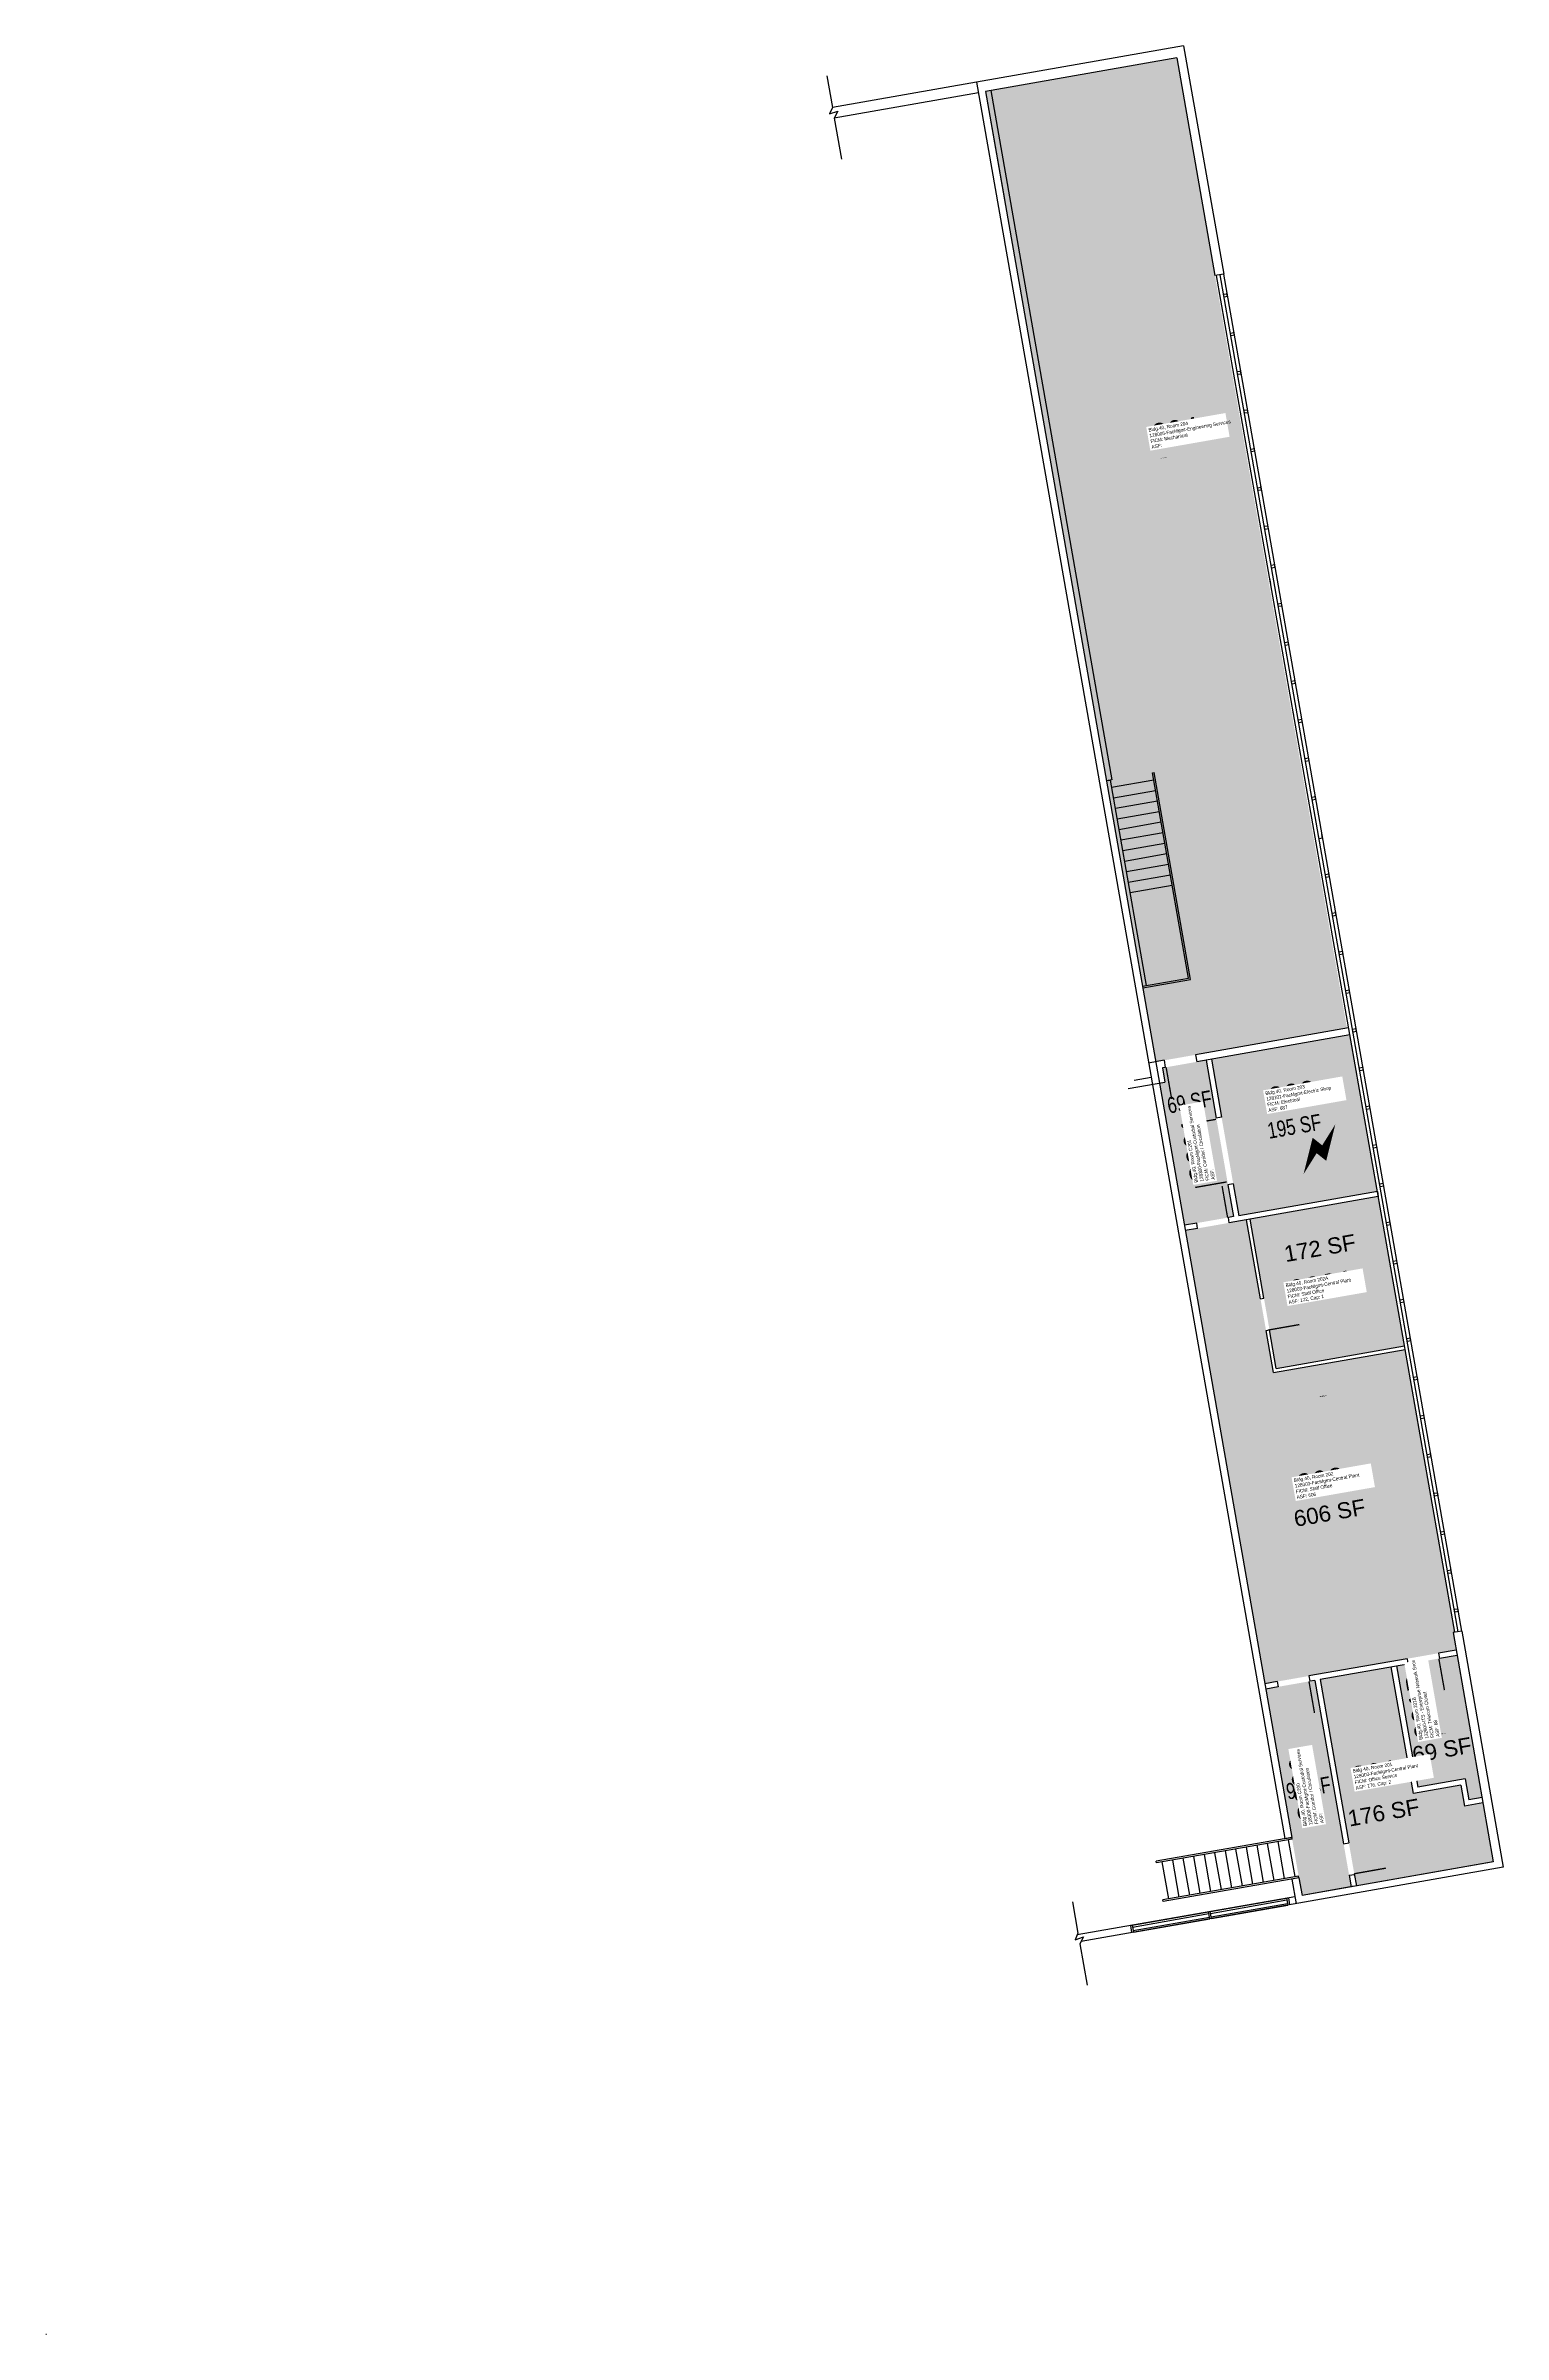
# Model space of a CAD drawing. Header units: inches. Extents: x 69212501 to 69214136, y 27667707 to 27670273.
import ezdxf
from ezdxf.enums import TextEntityAlignment as Align

# ---------------------------------------------------------------- set-up
doc = ezdxf.new("R2010")
doc.units = ezdxf.units.IN
doc.header["$LTSCALE"] = 10
doc.header["$MEASUREMENT"] = 0
doc.layers.get('0').update_dxf_attribs({"linetype": 'CONTINUOUS'})
for name, color, linetype in [('A-DOOR', 2, 'CONTINUOUS'), ('A-FLOR', 3, 'CONTINUOUS'), ('A-GLAZ', 1, 'CONTINUOUS'), ('A-IDEN-ICON', 4, 'CONTINUOUS'), ('A-IDEN-RNUM', 7, 'CONTINUOUS'), ('A-IDEN-SNUM', 4, 'CONTINUOUS'), ('A-IDEN-VNUM', 4, 'CONTINUOUS'), ('A-WALL', 5, 'CONTINUOUS'), ('AREA-TEXT', 3, 'CONTINUOUS'), ('Rooms-Category-Color', 7, 'CONTINUOUS'), ('Rooms-College-Color', 7, 'CONTINUOUS'), ('Rooms-Department-Color', 7, 'CONTINUOUS'), ('Rooms-Division-Color', 7, 'CONTINUOUS'), ('Rooms-Information', 7, 'CONTINUOUS')]:
    doc.layers.add(name, color=color, linetype=linetype)
doc.styles.add('CP_AREA', font='arial.ttf', dxfattribs={"height": 15})
doc.styles.add('CP_ROOMSNUMBER', font='arial.ttf', dxfattribs={"height": 1})
doc.styles.add('CP_ROOMVNUMBER', font='arial.ttf', dxfattribs={"width": 0.85, "height": 0.075})

# ---------------------------------------------------------------- blocks, each defined once
blk = doc.blocks.new('CPELECT')
at = {"color": 0, "linetype": 'ByBlock'}
blk.add_lwpolyline([(0.0623, 0.0629, 0, 0.03, 0), (0.0105, -0.0168, 0.03, 0.03, 0), (-0.0105, 0.0068, 0.03, 0, 0), (-0.0623, -0.0729, 0.03, 0, 0)], format="xyseb", dxfattribs=at)

msp = doc.modelspace()

# ---------------------------------------------------------------- hatches: boundary and pattern name
at = {"layer": 'Rooms-Category-Color', "true_color": 0xadadad}
for points in [[(69213555.5, 27670222.2), (69213770.1, 27670259.9), (69213961.2, 27669171.6), (69213746.5, 27669133.9)], [(69213809, 27669136.8), (69213839.8, 27668961.3), (69213995.2, 27668988.6), (69213964.4, 27669164.1)], [(69213756.9, 27669111.2), (69213750.7, 27669110.1), (69213778.7, 27668950.6), (69213833.9, 27668960.3), (69213803.1, 27669135.7), (69213754.1, 27669127.1)], [(69214112.7, 27668308.7), (69214084.6, 27668468.2), (69214016.8, 27668456.3), (69214040.6, 27668320.4), (69214093.8, 27668329.7), (69214098, 27668306.1)], [(69213870, 27668430.5), (69213910.7, 27668199), (69213965.8, 27668208.7), (69213925.2, 27668440.2)]]:
    msp.add_hatch(color=253, dxfattribs=at).paths.add_polyline_path(points)
at = {"layer": 'Rooms-Category-Color', "true_color": 0xfa9ba3}
for points in [[(69213852.4, 27668957.4), (69213881.8, 27668789.9), (69214025.7, 27668815.2), (69213996.3, 27668982.7)], [(69213878.6, 27668785.4), (69213848.5, 27668956.7), (69213793.5, 27668947.1), (69213779.7, 27668944.7), (69213869, 27668436.4), (69214083.6, 27668474.1), (69214080.2, 27668493.8), (69214082, 27668494.1), (69214026.4, 27668811.3)], [(69213971.7, 27668209.7), (69214114.2, 27668234.7), (69214125.3, 27668236.7), (69214113.7, 27668302.7), (69214093.1, 27668299.1), (69214088.9, 27668322.8), (69214035.8, 27668313.4), (69214010.9, 27668455.3), (69213931.1, 27668441.3)]]:
    msp.add_hatch(color=241, dxfattribs=at).paths.add_polyline_path(points)
at = {"layer": 'Rooms-College-Color', "true_color": 0xadadad}
for points in [[(69213555.5, 27670222.2), (69213770.1, 27670259.9), (69213961.2, 27669171.6), (69213746.5, 27669133.9)], [(69213756.9, 27669111.2), (69213750.7, 27669110.1), (69213778.7, 27668950.6), (69213833.9, 27668960.3), (69213803.1, 27669135.7), (69213754.1, 27669127.1)], [(69213870, 27668430.5), (69213910.7, 27668199), (69213965.8, 27668208.7), (69213925.2, 27668440.2)]]:
    msp.add_hatch(color=253, dxfattribs=at).paths.add_polyline_path(points)
at = {"layer": 'Rooms-College-Color', "true_color": 0x80bc67}
for points in [[(69213809, 27669136.8), (69213839.8, 27668961.3), (69213995.2, 27668988.6), (69213964.4, 27669164.1)], [(69213852.4, 27668957.4), (69213881.8, 27668789.9), (69214025.7, 27668815.2), (69213996.3, 27668982.7)], [(69213878.6, 27668785.4), (69213848.5, 27668956.7), (69213793.5, 27668947.1), (69213779.7, 27668944.7), (69213869, 27668436.4), (69214083.6, 27668474.1), (69214080.2, 27668493.8), (69214082, 27668494.1), (69214026.4, 27668811.3)], [(69214112.7, 27668308.7), (69214084.6, 27668468.2), (69214016.8, 27668456.3), (69214040.6, 27668320.4), (69214093.8, 27668329.7), (69214098, 27668306.1)], [(69213971.7, 27668209.7), (69214114.2, 27668234.7), (69214125.3, 27668236.7), (69214113.7, 27668302.7), (69214093.1, 27668299.1), (69214088.9, 27668322.8), (69214035.8, 27668313.4), (69214010.9, 27668455.3), (69213931.1, 27668441.3)]]:
    msp.add_hatch(color=83, dxfattribs=at).paths.add_polyline_path(points)
at = {"layer": 'Rooms-Department-Color', "true_color": 0xacacac}
for points in [[(69213555.5, 27670222.2), (69213770.1, 27670259.9), (69213961.2, 27669171.6), (69213746.5, 27669133.9)], [(69213809, 27669136.8), (69213839.8, 27668961.3), (69213995.2, 27668988.6), (69213964.4, 27669164.1)], [(69213756.9, 27669111.2), (69213750.7, 27669110.1), (69213778.7, 27668950.6), (69213833.9, 27668960.3), (69213803.1, 27669135.7), (69213754.1, 27669127.1)], [(69214112.7, 27668308.7), (69214084.6, 27668468.2), (69214016.8, 27668456.3), (69214040.6, 27668320.4), (69214093.8, 27668329.7), (69214098, 27668306.1)], [(69213870, 27668430.5), (69213910.7, 27668199), (69213965.8, 27668208.7), (69213925.2, 27668440.2)]]:
    msp.add_hatch(color=253, dxfattribs=at).paths.add_polyline_path(points)
at = {"layer": 'Rooms-Department-Color', "true_color": 0x80bc67}
for points in [[(69213852.4, 27668957.4), (69213881.8, 27668789.9), (69214025.7, 27668815.2), (69213996.3, 27668982.7)], [(69213878.6, 27668785.4), (69213848.5, 27668956.7), (69213793.5, 27668947.1), (69213779.7, 27668944.7), (69213869, 27668436.4), (69214083.6, 27668474.1), (69214080.2, 27668493.8), (69214082, 27668494.1), (69214026.4, 27668811.3)], [(69213971.7, 27668209.7), (69214114.2, 27668234.7), (69214125.3, 27668236.7), (69214113.7, 27668302.7), (69214093.1, 27668299.1), (69214088.9, 27668322.8), (69214035.8, 27668313.4), (69214010.9, 27668455.3), (69213931.1, 27668441.3)]]:
    msp.add_hatch(color=83, dxfattribs=at).paths.add_polyline_path(points)
at = {"layer": 'Rooms-Division-Color', "true_color": 0xadadad}
for points in [[(69213555.5, 27670222.2), (69213770.1, 27670259.9), (69213961.2, 27669171.6), (69213746.5, 27669133.9)], [(69213809, 27669136.8), (69213839.8, 27668961.3), (69213995.2, 27668988.6), (69213964.4, 27669164.1)], [(69213756.9, 27669111.2), (69213750.7, 27669110.1), (69213778.7, 27668950.6), (69213833.9, 27668960.3), (69213803.1, 27669135.7), (69213754.1, 27669127.1)], [(69214112.7, 27668308.7), (69214084.6, 27668468.2), (69214016.8, 27668456.3), (69214040.6, 27668320.4), (69214093.8, 27668329.7), (69214098, 27668306.1)], [(69213870, 27668430.5), (69213910.7, 27668199), (69213965.8, 27668208.7), (69213925.2, 27668440.2)]]:
    msp.add_hatch(color=253, dxfattribs=at).paths.add_polyline_path(points)
at = {"layer": 'Rooms-Division-Color', "true_color": 0x80bc67}
for points in [[(69213852.4, 27668957.4), (69213881.8, 27668789.9), (69214025.7, 27668815.2), (69213996.3, 27668982.7)], [(69213878.6, 27668785.4), (69213848.5, 27668956.7), (69213793.5, 27668947.1), (69213779.7, 27668944.7), (69213869, 27668436.4), (69214083.6, 27668474.1), (69214080.2, 27668493.8), (69214082, 27668494.1), (69214026.4, 27668811.3)], [(69213971.7, 27668209.7), (69214114.2, 27668234.7), (69214125.3, 27668236.7), (69214113.7, 27668302.7), (69214093.1, 27668299.1), (69214088.9, 27668322.8), (69214035.8, 27668313.4), (69214010.9, 27668455.3), (69213931.1, 27668441.3)]]:
    msp.add_hatch(color=83, dxfattribs=at).paths.add_polyline_path(points)

# ---------------------------------------------------------------- linework, layer by layer
at = {"layer": 'A-DOOR'}
for points in [[(69213758.2, 27669127.7, 1.5, 1.5, 0), (69213764.4, 27669092.2, 0, 0, 0), (69213763.7, 27669092.1, 0, 0, 0.414214), (69213792.9, 27669133.7, 0, 0, 0.414214)], [(69213814.2, 27669069.4, 1.5, 1.5, 0), (69213778.7, 27669063.2, 0, 0, 0), (69213778.6, 27669064, 0, 0, 0.414214), (69213820.3, 27669034.7, 0, 0, 0.414214)], [(69213826.2, 27668999.2, 1.5, 1.5, 0), (69213790.8, 27668993, 0, 0, 0), (69213790.9, 27668992.3, 0, 0, -0.414214), (69213820.1, 27669034, 0, 0, -0.414214)], [(69213827.2, 27668959.1, 1.5, 1.5, 0), (69213821, 27668994.6, 0, 0, 0), (69213821.7, 27668994.7, 0, 0, 0.414214), (69213792.5, 27668953, 0, 0, 0.414214)], [(69213872.3, 27668833, 1.5, 1.5, 0), (69213907.7, 27668839.2, 0, 0, 0), (69213907.9, 27668838.5, 0, 0, 0.414214), (69213866.2, 27668867.7, 0, 0, 0.414214)], [(69214064.2, 27668464.6, 1.5, 1.5, 0), (69214070.5, 27668429.2, 0, 0, 0), (69214071.2, 27668429.3, 0, 0, -0.414214), (69214029.5, 27668458.5, 0, 0, -0.414214)], [(69213918.5, 27668439, 1.5, 1.5, 0), (69213924.7, 27668403.6, 0, 0, 0), (69213925.5, 27668403.7, 0, 0, -0.414214), (69213883.8, 27668433, 0, 0, -0.414214)], [(69213969.3, 27668223.3, 1.5, 1.5, 0), (69214004.8, 27668229.6, 0, 0, 0), (69214004.9, 27668228.8, 0, 0, 0.414214), (69213963.2, 27668258.1, 0, 0, 0.414214)]]:
    msp.add_lwpolyline(points, format="xyseb", dxfattribs=at)
at = {"layer": 'A-FLOR'}
for p, q in [((69213693.2, 27669449.3), (69213695.6, 27669449.8)), ((69213736.1, 27669219.5), (69213695.6, 27669449.8)), ((69213697, 27669441.9), (69213744.3, 27669450.2)), ((69213742.9, 27669458.1), (69213744.9, 27669458.4)), ((69213783.3, 27669227.8), (69213742.9, 27669458.1)), ((69213785.7, 27669226.2), (69213744.9, 27669458.4)), ((69213699.1, 27669430), (69213746.4, 27669438.3)), ((69213701.2, 27669418.2), (69213748.5, 27669426.5)), ((69213703.3, 27669406.4), (69213750.5, 27669414.7)), ((69213705.3, 27669394.6), (69213752.6, 27669402.9)), ((69213707.4, 27669382.8), (69213754.7, 27669391.1)), ((69213709.5, 27669370.9), (69213756.8, 27669379.2)), ((69213711.6, 27669359.1), (69213758.8, 27669367.4)), ((69213713.6, 27669347.3), (69213760.9, 27669355.6)), ((69213715.7, 27669335.5), (69213763, 27669343.8)), ((69213717.8, 27669323.7), (69213765.1, 27669332)), ((69213731.6, 27669218.7), (69213783.3, 27669227.8)), ((69213732, 27669216.8), (69213785.7, 27669226.2)), ((69213899.2, 27668264.1), (69213747, 27668237.4)), ((69213899.6, 27668262.1), (69213747.3, 27668235.4)), ((69213891.1, 27668218), (69213883.8, 27668259.3)), ((69213902.9, 27668220.1), (69213895.6, 27668261.4)), ((69213899.6, 27668262.1), (69213899.2, 27668264.1)), ((69213747.3, 27668235.4), (69213747, 27668237.4)), ((69213761.1, 27668195.2), (69213753.8, 27668236.5)), ((69213772.9, 27668197.2), (69213765.6, 27668238.6)), ((69213784.7, 27668199.3), (69213777.4, 27668240.7)), ((69213796.5, 27668201.4), (69213789.3, 27668242.7)), ((69213808.3, 27668203.5), (69213801.1, 27668244.8)), ((69213820.2, 27668205.5), (69213812.9, 27668246.9)), ((69213832, 27668207.6), (69213824.7, 27668249)), ((69213843.8, 27668209.7), (69213836.5, 27668251)), ((69213855.6, 27668211.8), (69213848.4, 27668253.1)), ((69213867.4, 27668213.8), (69213860.2, 27668255.2)), ((69213879.3, 27668215.9), (69213872, 27668257.3)), ((69213906.8, 27668220.7), (69213754.6, 27668194)), ((69213907.2, 27668218.8), (69213754.9, 27668192)), ((69213907.2, 27668218.8), (69213906.8, 27668220.7)), ((69213754.9, 27668192), (69213754.6, 27668194))]:
    msp.add_line(p, q, dxfattribs=at)
at = {"layer": 'A-GLAZ'}
for p, q in [((69214082, 27668494.1), (69213814.9, 27670015.9)), ((69214085.9, 27668494.8), (69213818.7, 27670016.6)), ((69214090, 27668495.5), (69213822.8, 27670017.3)), ((69213826.7, 27669995), (69213822.7, 27669994.3)), ((69213823.2, 27669991.4), (69213822.7, 27669994.3)), ((69213827.2, 27669992.1), (69213823.2, 27669991.4)), ((69213827.2, 27669992.1), (69213826.5, 27669996)), ((69213834.8, 27669948.7), (69213834.2, 27669952.6)), ((69213834.3, 27669951.6), (69213830.3, 27669950.9)), ((69213830.9, 27669948), (69213830.3, 27669950.9)), ((69213834.8, 27669948.7), (69213830.9, 27669948)), ((69213841.9, 27669908.3), (69213838, 27669907.6)), ((69213838.5, 27669904.6), (69213838, 27669907.6)), ((69213842.5, 27669905.3), (69213838.5, 27669904.6)), ((69213842.5, 27669905.3), (69213841.8, 27669909.2)), ((69213849.6, 27669864.9), (69213845.6, 27669864.2)), ((69213846.1, 27669861.2), (69213845.6, 27669864.2)), ((69213850.1, 27669861.9), (69213846.1, 27669861.2)), ((69213850.1, 27669861.9), (69213849.4, 27669865.9)), ((69213857.2, 27669821.5), (69213853.2, 27669820.8)), ((69213853.7, 27669817.9), (69213853.2, 27669820.8)), ((69213857.7, 27669818.6), (69213853.7, 27669817.9)), ((69213857.7, 27669818.6), (69213857, 27669822.5)), ((69213864.8, 27669778.1), (69213860.8, 27669777.4)), ((69213861.3, 27669774.5), (69213860.8, 27669777.4)), ((69213865.3, 27669775.2), (69213861.3, 27669774.5)), ((69213865.3, 27669775.2), (69213864.6, 27669779.1)), ((69213872.4, 27669734.8), (69213868.4, 27669734.1)), ((69213868.9, 27669731.1), (69213868.4, 27669734.1)), ((69213872.9, 27669731.8), (69213868.9, 27669731.1)), ((69213872.9, 27669731.8), (69213872.2, 27669735.7)), ((69213880, 27669691.4), (69213876, 27669690.7)), ((69213876.6, 27669687.7), (69213876, 27669690.7)), ((69213880.5, 27669688.4), (69213876.6, 27669687.7)), ((69213880.5, 27669688.4), (69213879.8, 27669692.4)), ((69213887.6, 27669648), (69213883.6, 27669647.3)), ((69213884.2, 27669644.4), (69213883.6, 27669647.3)), ((69213888.1, 27669645.1), (69213884.2, 27669644.4)), ((69213888.1, 27669645.1), (69213887.5, 27669649)), ((69213895.2, 27669604.6), (69213891.3, 27669603.9)), ((69213891.8, 27669601), (69213891.3, 27669603.9)), ((69213895.8, 27669601.7), (69213891.8, 27669601)), ((69213895.8, 27669601.7), (69213895.1, 27669605.6)), ((69213902.9, 27669561.3), (69213898.9, 27669560.6)), ((69213899.4, 27669557.6), (69213898.9, 27669560.6)), ((69213903.4, 27669558.3), (69213899.4, 27669557.6)), ((69213903.4, 27669558.3), (69213902.7, 27669562.2)), ((69213910.5, 27669517.9), (69213906.5, 27669517.2)), ((69213907, 27669514.2), (69213906.5, 27669517.2)), ((69213911, 27669514.9), (69213910.3, 27669518.9)), ((69213911, 27669514.9), (69213907, 27669514.2)), ((69213918.1, 27669474.5), (69213914.1, 27669473.8)), ((69213914.6, 27669470.8), (69213914.1, 27669473.8)), ((69213918.6, 27669471.5), (69213914.6, 27669470.8)), ((69213918.6, 27669471.5), (69213917.9, 27669475.5)), ((69213925.7, 27669431.1), (69213921.7, 27669430.4)), ((69213922.2, 27669427.5), (69213921.7, 27669430.4)), ((69213926.2, 27669428.2), (69213922.2, 27669427.5)), ((69213926.2, 27669428.2), (69213925.5, 27669432.1)), ((69213933.8, 27669384.8), (69213933.1, 27669388.7)), ((69213929.9, 27669384.1), (69213929.3, 27669387)), ((69213933.8, 27669384.8), (69213929.9, 27669384.1)), ((69213940.9, 27669344.4), (69213937, 27669343.7)), ((69213937.5, 27669340.7), (69213937, 27669343.7)), ((69213941.5, 27669341.4), (69213937.5, 27669340.7)), ((69213941.5, 27669341.4), (69213940.8, 27669345.3)), ((69213948.6, 27669301), (69213944.6, 27669300.3)), ((69213945.1, 27669297.3), (69213944.6, 27669300.3)), ((69213949.1, 27669298), (69213945.1, 27669297.3)), ((69213949.1, 27669298), (69213948.4, 27669302)), ((69213956.2, 27669257.6), (69213952.2, 27669256.9)), ((69213952.7, 27669254), (69213952.2, 27669256.9)), ((69213956.7, 27669254.7), (69213952.7, 27669254)), ((69213956.7, 27669254.7), (69213956, 27669258.6)), ((69213963.8, 27669214.2), (69213959.8, 27669213.5)), ((69213960.3, 27669210.6), (69213959.8, 27669213.5)), ((69213964.3, 27669211.3), (69213960.3, 27669210.6)), ((69213964.3, 27669211.3), (69213963.6, 27669215.2)), ((69213971.4, 27669170.9), (69213967.4, 27669170.2)), ((69213967.9, 27669167.2), (69213967.4, 27669170.2)), ((69213971.9, 27669167.9), (69213967.9, 27669167.2)), ((69213971.9, 27669167.9), (69213971.2, 27669171.8)), ((69213979, 27669127.5), (69213975, 27669126.8)), ((69213975.5, 27669123.8), (69213975, 27669126.8)), ((69213979.5, 27669124.5), (69213975.5, 27669123.8)), ((69213979.5, 27669124.5), (69213978.8, 27669128.5)), ((69213986.6, 27669084.1), (69213982.6, 27669083.4)), ((69213983.2, 27669080.5), (69213982.6, 27669083.4)), ((69213987.1, 27669081.2), (69213983.2, 27669080.5)), ((69213987.1, 27669081.2), (69213986.5, 27669085.1)), ((69213994.2, 27669040.7), (69213990.3, 27669040)), ((69213990.8, 27669037.1), (69213990.3, 27669040)), ((69213994.8, 27669037.8), (69213990.8, 27669037.1)), ((69213994.8, 27669037.8), (69213994.1, 27669041.7)), ((69214001.9, 27668997.4), (69213997.9, 27668996.7)), ((69213998.4, 27668993.7), (69213997.9, 27668996.7)), ((69214002.4, 27668994.4), (69213998.4, 27668993.7)), ((69214002.4, 27668994.4), (69214001.7, 27668998.3)), ((69214009.5, 27668954), (69214005.5, 27668953.3)), ((69214006, 27668950.3), (69214005.5, 27668953.3)), ((69214010, 27668951), (69214006, 27668950.3)), ((69214010, 27668951), (69214009.3, 27668955)), ((69214017.1, 27668910.6), (69214013.1, 27668909.9)), ((69214013.6, 27668906.9), (69214013.1, 27668909.9)), ((69214017.6, 27668907.6), (69214013.6, 27668906.9)), ((69214017.6, 27668907.6), (69214016.9, 27668911.6)), ((69214024.7, 27668867.2), (69214020.7, 27668866.5)), ((69214021.2, 27668863.6), (69214020.7, 27668866.5)), ((69214025.2, 27668864.3), (69214021.2, 27668863.6)), ((69214025.2, 27668864.3), (69214024.5, 27668868.2)), ((69214032.3, 27668823.8), (69214028.3, 27668823.2)), ((69214028.9, 27668820.2), (69214028.3, 27668823.2)), ((69214032.8, 27668820.9), (69214032.1, 27668824.8)), ((69214032.8, 27668820.9), (69214028.9, 27668820.2)), ((69214039.9, 27668780.5), (69214036, 27668779.8)), ((69214036.5, 27668776.8), (69214036, 27668779.8)), ((69214040.5, 27668777.5), (69214036.5, 27668776.8)), ((69214040.5, 27668777.5), (69214039.8, 27668781.5)), ((69214047.6, 27668737.1), (69214043.6, 27668736.4)), ((69214044.1, 27668733.4), (69214043.6, 27668736.4)), ((69214048.1, 27668734.1), (69214044.1, 27668733.4)), ((69214048.1, 27668734.1), (69214047.4, 27668738.1)), ((69214055.7, 27668690.8), (69214055, 27668694.7)), ((69214055.2, 27668693.7), (69214051.2, 27668693)), ((69214051.7, 27668690.1), (69214051.2, 27668693)), ((69214055.7, 27668690.8), (69214051.7, 27668690.1)), ((69214062.8, 27668650.3), (69214058.8, 27668649.6)), ((69214059.3, 27668646.7), (69214058.8, 27668649.6)), ((69214063.3, 27668647.4), (69214059.3, 27668646.7)), ((69214063.3, 27668647.4), (69214062.6, 27668651.3)), ((69214070.4, 27668607), (69214066.4, 27668606.3)), ((69214066.9, 27668603.3), (69214066.4, 27668606.3)), ((69214070.9, 27668604), (69214066.9, 27668603.3)), ((69214070.9, 27668604), (69214070.2, 27668607.9)), ((69214078, 27668563.6), (69214074, 27668562.9)), ((69214074.5, 27668559.9), (69214074, 27668562.9)), ((69214078.5, 27668560.6), (69214074.5, 27668559.9)), ((69214078.5, 27668560.6), (69214077.8, 27668564.6)), ((69214085.6, 27668520.2), (69214081.6, 27668519.5)), ((69214082.2, 27668516.6), (69214081.6, 27668519.5)), ((69214086.1, 27668517.3), (69214082.2, 27668516.6)), ((69214086.1, 27668517.3), (69214085.5, 27668521.2)), ((69213718.1, 27668165.2), (69213895.4, 27668196.3)), ((69213809.1, 27668173), (69213807.7, 27668180.9)), ((69213808, 27668178.9), (69213893.7, 27668194)), ((69213808.7, 27668175), (69213894.4, 27668190.1)), ((69213809.1, 27668173), (69213894.8, 27668188.1)), ((69213893.4, 27668196), (69213894.8, 27668188)), ((69213895.4, 27668196.3), (69213896.7, 27668188.4)), ((69213718.1, 27668165.2), (69213719.5, 27668157.3)), ((69213720, 27668165.5), (69213721.4, 27668157.6)), ((69213720.4, 27668163.5), (69213806.1, 27668178.6)), ((69213721.1, 27668159.6), (69213806.8, 27668174.7)), ((69213721.4, 27668157.6), (69213807.1, 27668172.7)), ((69213807.1, 27668172.6), (69213805.7, 27668180.6))]:
    msp.add_line(p, q, dxfattribs=at)
at = {"layer": 'A-WALL'}
for p, q in [((69213777.8, 27670273.4), (69213545.5, 27670232.6)), ((69213770.1, 27670259.9), (69213555.5, 27670222.2)), ((69213770.1, 27670259.9), (69213813, 27670015.6)), ((69213777.8, 27670273.4), (69213822.8, 27670017.3)), ((69213377.5, 27670239.6), (69213383.7, 27670204.2)), ((69213545.5, 27670232.6), (69213383.7, 27670204.2)), ((69213547.5, 27670220.8), (69213385.8, 27670192.4)), ((69213545.5, 27670232.6), (69213891.3, 27668262.7)), ((69213555.5, 27670222.2), (69213576.7, 27670101.1)), ((69213555.5, 27670222.2), (69213899.2, 27668264.1)), ((69213561.4, 27670223.2), (69213665, 27669633.2)), ((69213383.7, 27670204.2), (69213380.4, 27670197.1)), ((69213380.4, 27670197.1), (69213389.8, 27670200.2)), ((69213389.8, 27670200.2), (69213385.8, 27670192.4)), ((69213385.8, 27670192.4), (69213393.9, 27670146.1)), ((69213822.8, 27670017.3), (69213813, 27670015.6)), ((69213875.6, 27669670.2), (69213874.5, 27669676.1)), ((69213665, 27669633.2), (69213697.1, 27669450)), ((69213901.5, 27669522.5), (69213900.5, 27669528.4)), ((69213697.1, 27669450), (69213691.2, 27669449)), ((69213963, 27669171.9), (69213791.3, 27669141.8)), ((69213964.4, 27669164.1), (69213792.7, 27669133.9)), ((69213755.9, 27669135.6), (69213738.6, 27669132.5)), ((69213755.9, 27669135.6), (69213757.3, 27669127.7)), ((69213791.3, 27669141.8), (69213792.7, 27669133.9)), ((69213803.1, 27669135.7), (69213814.5, 27669070.7)), ((69213809, 27669136.8), (69213820.4, 27669071.7)), ((69213715.6, 27669103.9), (69213756.9, 27669111.2)), ((69213722.2, 27669113.2), (69213741.4, 27669116.6)), ((69213757.3, 27669127.7), (69213754.1, 27669127.1)), ((69213754.1, 27669127.1), (69213756.9, 27669111.2)), ((69213820.4, 27669071.7), (69213814.5, 27669070.7)), ((69213833.5, 27668996.9), (69213827.6, 27668995.8)), ((69213827.6, 27668995.8), (69213833.9, 27668960.3)), ((69213996.3, 27668982.7), (69213829, 27668953.3)), ((69213833.5, 27668996.9), (69213839.8, 27668961.3)), ((69213995.2, 27668988.6), (69213839.8, 27668961.3)), ((69213995.2, 27668988.6), (69213996.3, 27668982.7)), ((69213792.5, 27668953), (69213778.7, 27668950.6)), ((69213793.5, 27668947.1), (69213792.5, 27668953)), ((69213833.9, 27668960.3), (69213828, 27668959.2)), ((69213829, 27668953.3), (69213828, 27668959.2)), ((69213793.5, 27668947.1), (69213779.7, 27668944.7)), ((69214090, 27668495.5), (69214080.2, 27668493.8)), ((69214080.2, 27668493.8), (69214125.3, 27668236.7)), ((69214090, 27668495.5), (69214136.5, 27668230.5)), ((69214028.5, 27668464.4), (69213918.2, 27668445.1)), ((69214028.5, 27668464.4), (69214029.5, 27668458.5)), ((69214083.6, 27668474.1), (69214063.9, 27668470.7)), ((69214063.9, 27668470.7), (69214065, 27668464.8)), ((69214084.6, 27668468.2), (69214065, 27668464.8)), ((69213882.8, 27668438.9), (69213869, 27668436.4)), ((69213882.8, 27668438.9), (69213883.8, 27668433)), ((69213918.2, 27668445.1), (69213919.3, 27668439.2)), ((69213925.2, 27668440.2), (69213919.3, 27668439.2)), ((69213925.2, 27668440.2), (69213957.3, 27668257)), ((69214029.5, 27668458.5), (69213931.1, 27668441.3)), ((69213931.1, 27668441.3), (69213963.2, 27668258.1)), ((69214016.8, 27668456.3), (69214040.6, 27668320.4)), ((69213883.8, 27668433), (69213870, 27668430.5)), ((69214088.9, 27668322.8), (69214035.8, 27668313.4)), ((69214093.8, 27668329.7), (69214040.6, 27668320.4)), ((69214088.9, 27668322.8), (69214093.1, 27668299.1)), ((69214093.8, 27668329.7), (69214098, 27668306.1)), ((69214113.7, 27668302.7), (69214093.1, 27668299.1)), ((69214112.7, 27668308.7), (69214098, 27668306.1)), ((69213891.3, 27668262.7), (69213899.2, 27668264.1)), ((69213957.3, 27668257), (69213963.2, 27668258.1)), ((69214125.3, 27668236.7), (69213910.7, 27668199)), ((69214123.4, 27668236.3), (69213910.7, 27668199)), ((69214136.5, 27668230.5), (69213662.8, 27668147.3)), ((69213907.2, 27668218.8), (69213899.3, 27668217.4)), ((69213899.3, 27668217.4), (69213904.1, 27668189.7)), ((69213907.2, 27668218.8), (69213910.7, 27668199)), ((69213969.3, 27668209.3), (69213910.7, 27668199)), ((69213963.6, 27668221.6), (69213969.5, 27668222.6)), ((69213963.6, 27668221.6), (69213965.8, 27668208.7)), ((69213969.3, 27668223.3), (69213971.7, 27668209.7)), ((69213653.1, 27668191.8), (69213659.3, 27668156.5)), ((69213902.7, 27668197.6), (69213658.5, 27668154.7)), ((69213659.3, 27668156.5), (69213656, 27668149.3)), ((69213656, 27668149.3), (69213665.5, 27668152.4)), ((69213665.5, 27668152.4), (69213661.4, 27668144.6)), ((69213661.4, 27668144.6), (69213669.5, 27668098.4)), ((69212501, 27667706.9), (69212502, 27667707)), ((69212501, 27667706.9), (69212502, 27667707))]:
    msp.add_line(p, q, dxfattribs=at)
for points in [[(69213864.1, 27668868.1), (69213848.5, 27668956.7)], [(69213868, 27668868.8), (69213852.4, 27668957.4)], [(69213864.1, 27668868.1), (69213868, 27668868.8)], [(69213870.3, 27668832.6), (69213874.2, 27668833.3)], [(69213878.6, 27668785.4), (69213870.3, 27668832.6)], [(69213881.8, 27668789.9), (69213874.2, 27668833.3)], [(69213878.6, 27668785.4), (69214026.4, 27668811.3)], [(69213881.8, 27668789.9), (69214025.7, 27668815.2)], [(69214035.8, 27668313.4), (69214010.9, 27668455.3)]]:
    msp.add_lwpolyline(points, dxfattribs=at)

# ---------------------------------------------------------------- block references
at = {"layer": 'A-IDEN-ICON', "xscale": 360, "yscale": 360, "zscale": 360, "rotation": 9.957494415317472}
msp.add_blockref('CPELECT', (69213929.9, 27669037.6), dxfattribs=at)

# ---------------------------------------------------------------- texts
at = {"layer": 'A-IDEN-RNUM', "style": 'CP_ROOMSNUMBER'}
for s, p in [('0204-00', (69213751.6, 27669809.9)), ('0203-00', (69213882.2, 27669065.7)), ('C201-00', (69213797.8, 27669026)), ('0202-A0', (69213950.3, 27668880.8)), ('0202-00', (69213930.6, 27668757.9)), ('0201-B0', (69214064, 27668379.1)), ('C200-00', (69213913.1, 27668311.7)), ('0201-00', (69213987.2, 27668324.7))]:
    msp.add_text(s, height=0.96, rotation=9.9575, dxfattribs=at).set_placement(p)
at = {"layer": 'A-IDEN-SNUM', "style": 'CP_ROOMSNUMBER'}
for s, p in [('0400020400', (69213751.6, 27669809.9)), ('0400020300', (69213882.2, 27669065.7)), ('0400C20100', (69213797.8, 27669026)), ('04000202A0', (69213950.3, 27668880.8)), ('0400020200', (69213930.6, 27668757.9)), ('04000201B0', (69214064, 27668379.1)), ('0400C20000', (69213913.1, 27668311.7)), ('0400020100', (69213987.2, 27668324.7))]:
    msp.add_text(s, height=0.96, rotation=9.9575, dxfattribs=at).set_placement(p)
at = {"layer": 'A-IDEN-VNUM', "style": 'CP_ROOMVNUMBER', "width": 0.85}
for s, rotation, p in [('204', 9.9575, (69213769.3, 27669840)), ('203', 9.9575, (69213900, 27669095.8)), ('C201', 99.9575, (69213793.6, 27669035.2)), ('202A', 9.9575, (69213934.7, 27668881.5)), ('202', 9.9575, (69213931.9, 27668661.9)), ('201B', 99.9575, (69214045.5, 27668412.6)), ('C200', 99.9575, (69213915, 27668318.6)), ('201', 9.9575, (69213993.4, 27668333.9))]:
    msp.add_text(s, height=27, rotation=rotation, dxfattribs=at).set_placement(p, align=Align.MIDDLE_CENTER)
at = {"layer": 'AREA-TEXT', "style": 'CP_AREA', "width": 0.75}
for s, p in [('69 SF', (69213784.4, 27669089)), ('195 SF', (69213902.1, 27669061.6)), ('91 SF', (69213917.9, 27668319.6))]:
    msp.add_text(s, height=18, rotation=9.9575, dxfattribs=at).set_placement(p, align=Align.MIDDLE_CENTER)
at = {"layer": 'AREA-TEXT', "style": 'CP_AREA'}
for s, p in [('172 SF', (69213930.7, 27668925.1)), ('606 SF', (69213941.6, 27668628.1)), ('69 SF', (69214067.7, 27668362.2)), ('176 SF', (69214002.2, 27668292))]:
    msp.add_text(s, height=18, rotation=9.9575, dxfattribs=at).set_placement(p, align=Align.MIDDLE_CENTER)

# ---------------------------------------------------------------- next in the draw order: texts
at = {"layer": 'Rooms-Information', "char_height": 3.857, "width": 86.4, "attachment_point": 7, "style": 'CP_ROOMVNUMBER', "bg_fill": 3, "box_fill_scale": 1.5, "bg_fill_color": 256, "bg_fill_true_color": 13158600, "bg_fill_transparency": 0}
for s, insert, rotation in [('Bldg.40, Room 204^M^J128006-FacMgmt-Engineering Services^M^JFICM: Mechanical^M^JASF: ', (69213742.1, 27669821.5), 9.9575), ('Bldg.40, Room 203^M^J128101-FacMgmt-Electric Shop^M^JFICM: Electrical^M^JASF: 687', (69213873.2, 27669077.5), 9.9575), ('Bldg.40, Room C201^M^J128300-FacMgmt-Custodial Services^M^JFICM: Corridor / Circulation^M^JASF: ', (69213813.1, 27669002.1), 99.9575), ('Bldg.40, Room 202A^M^J128003-FacMgmt-Central Plant^M^JFICM: Staff Office^M^JASF: 172, Cap: 1', (69213896.2, 27668861.1), 9.9575), ('Bldg.40, Room 202^M^J128003-FacMgmt-Central Plant^M^JFICM: Staff Office^M^JASF: 606', (69213905.2, 27668643.5), 9.9575), ('Bldg.40, Room 201B^M^J132900-ITS - Enterprise Network Svcs^M^JFICM: Telecom Closet^M^JASF: 68', (69214065.4, 27668377.3), 99.9575), ('Bldg.40, Room C200^M^J128300-FacMgmt-Custodial Services^M^JFICM: Corridor / Circulation^M^JASF: ', (69213935.4, 27668280.5), 99.9575), ('Bldg.40, Room 201^M^J128003-FacMgmt-Central Plant^M^JFICM: Office Service^M^JASF: 176, Cap: 2', (69213971.5, 27668316.4), 9.9575)]:
    msp.add_mtext(s, dxfattribs=dict(at, insert=insert, rotation=rotation))

doc.saveas('drawing.dxf')
